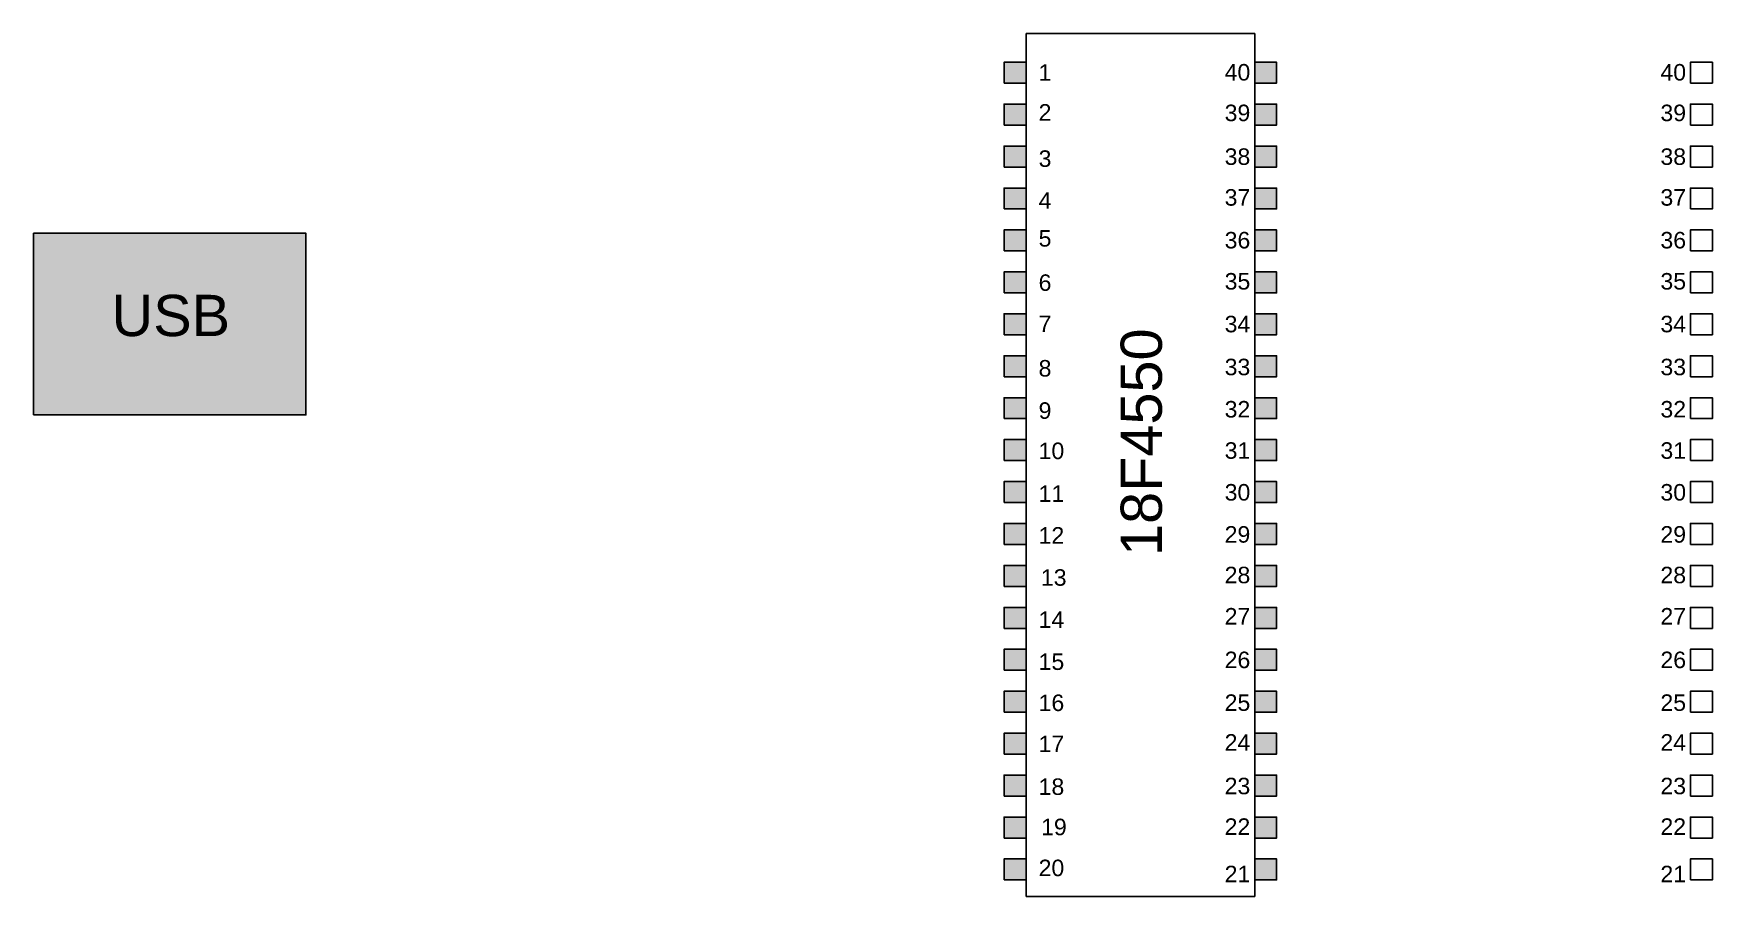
# Model space of a CAD drawing. Header units: millimetres. Extents: x -6 to 434, y -17 to 292.
# Drawn here: x 331.9 to 433.6, y 62.4 to 114.7 of the extents above; entities that cross this region are included whole.
import ezdxf

# ---------------------------------------------------------------- set-up
doc = ezdxf.new("R2010")
doc.units = ezdxf.units.MM
doc.layers.add('Chipove', color=54, linetype='Continuous', plot=False)
doc.layers.add('Kuplunzi', color=134, linetype='Continuous', lineweight=25, plot=False)
doc.styles.get("Standard").update_dxf_attribs({"font": 'arial.ttf'})

msp = doc.modelspace()

# ---------------------------------------------------------------- texts
at = {"layer": 'Chipove', "transparency": 33554687, "char_height": 1, "attachment_point": 1}
for s, insert in [('{\\C1;1}', (392.79, 112.81)), ('{\\C1;40}', (404.06, 112.82)), ('{\\C1;40}', (430.46, 112.82)), ('{\\C1;2}', (392.79, 110.39)), ('{\\C1;39}', (404.06, 110.36)), ('{\\C1;39}', (430.46, 110.36)), ('{\\C1;3}', (392.79, 107.59)), ('{\\C1;38}', (404.06, 107.71)), ('{\\C1;38}', (430.46, 107.71)), ('{\\C1;4}', (392.79, 105.05)), ('{\\C1;37}', (404.06, 105.24)), ('{\\C1;37}', (430.46, 105.24)), ('{\\C1;5}', (392.79, 102.76)), ('{\\C1;36}', (404.06, 102.65)), ('{\\C1;36}', (430.46, 102.65)), ('{\\C1;6}', (392.79, 100.08)), ('{\\C1;35}', (404.06, 100.16)), ('{\\C1;35}', (430.46, 100.16)), ('{\\C1;7}', (392.79, 97.58)), ('{\\C1;34}', (404.06, 97.57)), ('{\\C1;34}', (430.46, 97.57)), ('{\\C1;8}', (392.79, 94.89)), ('{\\C1;33}', (404.06, 94.97)), ('{\\C1;33}', (430.46, 94.97)), ('{\\C1;9}', (392.79, 92.33)), ('{\\C1;32}', (404.06, 92.41)), ('{\\C1;32}', (430.46, 92.41)), ('{\\C1;10}', (392.79, 89.89)), ('{\\C1;31}', (404.06, 89.91)), ('{\\C1;31}', (430.46, 89.91)), ('{\\C1;11}', (392.79, 87.3)), ('{\\C1;30}', (404.06, 87.38)), ('{\\C1;30}', (430.46, 87.38)), ('{\\C1;12}', (392.79, 84.77)), ('{\\C1;29}', (404.06, 84.83)), ('{\\C1;29}', (430.46, 84.83)), ('{\\C1;28}', (404.06, 82.37)), ('{\\C1;28}', (430.46, 82.37)), ('{\\C1;13}', (392.93, 82.22)), ('{\\C1;14}', (392.79, 79.67)), ('{\\C1;27}', (404.06, 79.87)), ('{\\C1;27}', (430.46, 79.87)), ('{\\C1;15}', (392.79, 77.12)), ('{\\C1;26}', (404.06, 77.23)), ('{\\C1;26}', (430.46, 77.23)), ('{\\C1;16}', (392.79, 74.63)), ('{\\C1;25}', (404.06, 74.64)), ('{\\C1;25}', (430.46, 74.64)), ('{\\C1;24}', (404.06, 72.23)), ('{\\C1;24}', (430.46, 72.23)), ('{\\C1;17}', (392.79, 72.14)), ('{\\C1;18}', (392.79, 69.55)), ('{\\C1;23}', (404.06, 69.59)), ('{\\C1;23}', (430.46, 69.59)), ('{\\C1;22}', (404.06, 67.13)), ('{\\C1;22}', (430.46, 67.13)), ('{\\C1;19}', (392.94, 67.11)), ('{\\C1;20}', (392.79, 64.63)), ('{\\C1;21}', (404.06, 64.26)), ('{\\C1;21}', (430.46, 64.26))]:
    msp.add_mtext_dynamic_manual_height_columns(s, width=1.8175, gutter_width=12.5, heights=[0], dxfattribs=dict(at, insert=insert))
at = {"layer": 'Kuplunzi', "transparency": 33554687, "insert": (336.63, 98.84), "char_height": 2.5, "attachment_point": 1}
msp.add_mtext_dynamic_manual_height_columns('{\\C3;USB}', width=6.8802, gutter_width=12.5, heights=[0], dxfattribs=at)

# ---------------------------------------------------------------- hatches: boundary and pattern name
at = {"layer": 'Chipove', "transparency": 33554687}
h = msp.add_hatch(color=4, dxfattribs=at)
h.dxf.hatch_style = 1
h.set_gradient(color1=(0, 255, 255), color2=(255, 255, 0), tint=1)
h.paths.add_polyline_path([(392.04, 112.93), (390.7, 112.93), (390.7, 111.66), (392.04, 111.66)])
h.paths.add_polyline_path([(392.04, 110.39), (390.7, 110.39), (390.7, 109.12), (392.04, 109.12)])
h.paths.add_polyline_path([(392.04, 107.85), (390.7, 107.85), (390.7, 106.58), (392.04, 106.58)])
h.paths.add_polyline_path([(392.04, 105.31), (390.7, 105.31), (390.7, 104.04), (392.04, 104.04)])
h.paths.add_polyline_path([(392.04, 102.77), (390.7, 102.77), (390.7, 101.5), (392.04, 101.5)])
h.paths.add_polyline_path([(392.04, 98.96), (392.04, 100.23), (390.7, 100.23), (390.7, 98.96)])
h.paths.add_polyline_path([(390.7, 96.42), (392.04, 96.42), (392.04, 97.69), (390.7, 97.69)])
h.paths.add_polyline_path([(392.04, 95.15), (390.7, 95.15), (390.7, 93.88), (392.04, 93.88)])
h.paths.add_polyline_path([(390.7, 91.34), (392.04, 91.34), (392.04, 92.61), (390.7, 92.61)])
h.paths.add_polyline_path([(392.04, 90.07), (390.7, 90.07), (390.7, 88.8), (392.04, 88.8)])
h.paths.add_polyline_path([(392.04, 87.53), (390.7, 87.53), (390.7, 86.26), (392.04, 86.26)])
h.paths.add_polyline_path([(392.04, 83.72), (392.04, 84.99), (390.7, 84.99), (390.7, 83.72)])
h.paths.add_polyline_path([(390.7, 82.45), (390.7, 81.18), (392.04, 81.18), (392.04, 82.45)])
h.paths.add_polyline_path([(390.7, 79.91), (390.7, 78.64), (392.04, 78.64), (392.04, 79.91)])
h.paths.add_polyline_path([(392.04, 77.37), (390.7, 77.37), (390.7, 76.1), (392.04, 76.1)])
h.paths.add_polyline_path([(392.04, 73.56), (392.04, 74.83), (390.7, 74.83), (390.7, 73.56)])
h.paths.add_polyline_path([(392.04, 71.02), (392.04, 72.29), (390.7, 72.29), (390.7, 71.02)])
h.paths.add_polyline_path([(392.04, 68.48), (392.04, 69.75), (390.7, 69.75), (390.7, 68.48)])
h.paths.add_polyline_path([(390.7, 67.21), (390.7, 65.94), (392.04, 65.94), (392.04, 67.21)])
h.paths.add_polyline_path([(392.04, 63.4), (392.04, 64.67), (390.7, 64.67), (390.7, 63.4)])
h.paths.add_polyline_path([(407.21, 112.93), (405.88, 112.93), (405.88, 111.66), (407.21, 111.66)])
h.paths.add_polyline_path([(405.88, 110.39), (405.88, 109.12), (407.21, 109.12), (407.21, 110.39)])
h.paths.add_polyline_path([(407.21, 107.85), (405.88, 107.85), (405.88, 106.58), (407.21, 106.58)])
h.paths.add_polyline_path([(405.88, 105.31), (405.88, 104.04), (407.21, 104.04), (407.21, 105.31)])
h.paths.add_polyline_path([(407.21, 102.77), (405.88, 102.77), (405.88, 101.5), (407.21, 101.5)])
h.paths.add_polyline_path([(407.21, 100.23), (405.88, 100.23), (405.88, 98.96), (407.21, 98.96)])
h.paths.add_polyline_path([(407.21, 97.69), (405.88, 97.69), (405.88, 96.42), (407.21, 96.42)])
h.paths.add_polyline_path([(405.88, 95.15), (405.88, 93.88), (407.21, 93.88), (407.21, 95.15)])
h.paths.add_polyline_path([(407.21, 92.61), (405.88, 92.61), (405.88, 91.34), (407.21, 91.34)])
h.paths.add_polyline_path([(407.21, 90.07), (405.88, 90.07), (405.88, 88.8), (407.21, 88.8)])
h.paths.add_polyline_path([(407.21, 87.53), (405.88, 87.53), (405.88, 86.26), (407.21, 86.26)])
h.paths.add_polyline_path([(407.21, 84.99), (405.88, 84.99), (405.88, 83.72), (407.21, 83.72)])
h.paths.add_polyline_path([(407.21, 82.45), (405.88, 82.45), (405.88, 81.18), (407.21, 81.18)])
h.paths.add_polyline_path([(405.88, 79.91), (405.88, 78.64), (407.21, 78.64), (407.21, 79.91)])
h.paths.add_polyline_path([(407.21, 77.37), (405.88, 77.37), (405.88, 76.1), (407.21, 76.1)])
h.paths.add_polyline_path([(407.21, 73.56), (407.21, 74.83), (405.88, 74.83), (405.88, 73.56)])
h.paths.add_polyline_path([(407.21, 72.29), (405.88, 72.29), (405.88, 71.02), (407.21, 71.02)])
h.paths.add_polyline_path([(405.88, 69.75), (405.88, 68.48), (407.21, 68.48), (407.21, 69.75)])
h.paths.add_polyline_path([(407.21, 67.21), (405.88, 67.21), (405.88, 65.94), (407.21, 65.94)])
h.paths.add_polyline_path([(405.88, 64.67), (405.88, 63.4), (407.21, 63.4), (407.21, 64.67)])
at = {"layer": 'Kuplunzi', "transparency": 33554687}
h = msp.add_hatch(color=256, dxfattribs=at)
h.dxf.hatch_style = 1
h.paths.add_polyline_path([(331.9, 102.57), (331.9, 91.57), (348.4, 91.57), (348.4, 102.57)])
h.paths.add_polyline_path([(335.74, 94.93), (344.17, 94.93), (344.17, 100.08), (335.74, 100.08)], flags=24)

# ---------------------------------------------------------------- linework, layer by layer
at = {"layer": 'Chipove'}
for points in [[(392.04, 62.4), (405.88, 62.4), (405.88, 114.66), (392.04, 114.66)], [(390.7, 111.66), (392.04, 111.66), (392.04, 112.93), (390.7, 112.93)], [(405.88, 111.66), (407.21, 111.66), (407.21, 112.93), (405.88, 112.93)], [(432.28, 111.66), (433.61, 111.66), (433.61, 112.93), (432.28, 112.93)], [(390.7, 109.12), (392.04, 109.12), (392.04, 110.39), (390.7, 110.39)], [(405.88, 109.12), (407.21, 109.12), (407.21, 110.39), (405.88, 110.39)], [(432.28, 109.12), (433.61, 109.12), (433.61, 110.39), (432.28, 110.39)], [(390.7, 106.58), (392.04, 106.58), (392.04, 107.85), (390.7, 107.85)], [(405.88, 106.58), (407.21, 106.58), (407.21, 107.85), (405.88, 107.85)], [(432.28, 106.58), (433.61, 106.58), (433.61, 107.85), (432.28, 107.85)], [(390.7, 104.04), (392.04, 104.04), (392.04, 105.31), (390.7, 105.31)], [(405.88, 104.04), (407.21, 104.04), (407.21, 105.31), (405.88, 105.31)], [(432.28, 104.04), (433.61, 104.04), (433.61, 105.31), (432.28, 105.31)], [(390.7, 101.5), (392.04, 101.5), (392.04, 102.77), (390.7, 102.77)], [(405.88, 101.5), (407.21, 101.5), (407.21, 102.77), (405.88, 102.77)], [(432.28, 101.5), (433.61, 101.5), (433.61, 102.77), (432.28, 102.77)], [(390.7, 98.96), (392.04, 98.96), (392.04, 100.23), (390.7, 100.23)], [(405.88, 98.96), (407.21, 98.96), (407.21, 100.23), (405.88, 100.23)], [(432.28, 98.96), (433.61, 98.96), (433.61, 100.23), (432.28, 100.23)], [(390.7, 96.42), (392.04, 96.42), (392.04, 97.69), (390.7, 97.69)], [(405.88, 96.42), (407.21, 96.42), (407.21, 97.69), (405.88, 97.69)], [(432.28, 96.42), (433.61, 96.42), (433.61, 97.69), (432.28, 97.69)], [(390.7, 93.88), (392.04, 93.88), (392.04, 95.15), (390.7, 95.15)], [(405.88, 93.88), (407.21, 93.88), (407.21, 95.15), (405.88, 95.15)], [(432.28, 93.88), (433.61, 93.88), (433.61, 95.15), (432.28, 95.15)], [(390.7, 91.34), (392.04, 91.34), (392.04, 92.61), (390.7, 92.61)], [(405.88, 91.34), (407.21, 91.34), (407.21, 92.61), (405.88, 92.61)], [(432.28, 91.34), (433.61, 91.34), (433.61, 92.61), (432.28, 92.61)], [(390.7, 88.8), (392.04, 88.8), (392.04, 90.07), (390.7, 90.07)], [(405.88, 88.8), (407.21, 88.8), (407.21, 90.07), (405.88, 90.07)], [(432.28, 88.8), (433.61, 88.8), (433.61, 90.07), (432.28, 90.07)], [(390.7, 86.26), (392.04, 86.26), (392.04, 87.53), (390.7, 87.53)], [(405.88, 86.26), (407.21, 86.26), (407.21, 87.53), (405.88, 87.53)], [(432.28, 86.26), (433.61, 86.26), (433.61, 87.53), (432.28, 87.53)], [(390.7, 83.72), (392.04, 83.72), (392.04, 84.99), (390.7, 84.99)], [(405.88, 83.72), (407.21, 83.72), (407.21, 84.99), (405.88, 84.99)], [(432.28, 83.72), (433.61, 83.72), (433.61, 84.99), (432.28, 84.99)], [(390.7, 81.18), (392.04, 81.18), (392.04, 82.45), (390.7, 82.45)], [(405.88, 81.18), (407.21, 81.18), (407.21, 82.45), (405.88, 82.45)], [(432.28, 81.18), (433.61, 81.18), (433.61, 82.45), (432.28, 82.45)], [(390.7, 78.64), (392.04, 78.64), (392.04, 79.91), (390.7, 79.91)], [(405.88, 78.64), (407.21, 78.64), (407.21, 79.91), (405.88, 79.91)], [(432.28, 78.64), (433.61, 78.64), (433.61, 79.91), (432.28, 79.91)], [(390.7, 76.1), (392.04, 76.1), (392.04, 77.37), (390.7, 77.37)], [(405.88, 76.1), (407.21, 76.1), (407.21, 77.37), (405.88, 77.37)], [(432.28, 76.1), (433.61, 76.1), (433.61, 77.37), (432.28, 77.37)], [(390.7, 73.56), (392.04, 73.56), (392.04, 74.83), (390.7, 74.83)], [(405.88, 73.56), (407.21, 73.56), (407.21, 74.83), (405.88, 74.83)], [(432.28, 73.56), (433.61, 73.56), (433.61, 74.83), (432.28, 74.83)], [(390.7, 71.02), (392.04, 71.02), (392.04, 72.29), (390.7, 72.29)], [(405.88, 71.02), (407.21, 71.02), (407.21, 72.29), (405.88, 72.29)], [(432.28, 71.02), (433.61, 71.02), (433.61, 72.29), (432.28, 72.29)], [(390.7, 68.48), (392.04, 68.48), (392.04, 69.75), (390.7, 69.75)], [(405.88, 68.48), (407.21, 68.48), (407.21, 69.75), (405.88, 69.75)], [(432.28, 68.48), (433.61, 68.48), (433.61, 69.75), (432.28, 69.75)], [(390.7, 65.94), (392.04, 65.94), (392.04, 67.21), (390.7, 67.21)], [(405.88, 65.94), (407.21, 65.94), (407.21, 67.21), (405.88, 67.21)], [(432.28, 65.94), (433.61, 65.94), (433.61, 67.21), (432.28, 67.21)], [(390.7, 63.4), (392.04, 63.4), (392.04, 64.67), (390.7, 64.67)], [(405.88, 63.4), (407.21, 63.4), (407.21, 64.67), (405.88, 64.67)], [(432.28, 63.4), (433.61, 63.4), (433.61, 64.67), (432.28, 64.67)]]:
    msp.add_lwpolyline(points, close=True, dxfattribs=at)
at = {"layer": 'Kuplunzi'}
msp.add_lwpolyline([(331.9, 91.57), (348.4, 91.57), (348.4, 102.57), (331.9, 102.57)], close=True, dxfattribs=at)

msp.set_redraw_order([(e.dxf.handle, doc.entitydb.next_handle()) for e in msp.query("TEXT MTEXT ATTDEF DIMENSION ARC_DIMENSION")])  # texts and dimensions are drawn at this point

# ---------------------------------------------------------------- next in the draw order: texts
at = {"layer": 'Chipove', "transparency": 33554687, "insert": (397.76, 83.02), "char_height": 2.5, "attachment_point": 1, "rotation": 90, "bg_fill": 3, "box_fill_scale": 1.5, "bg_fill_color": 256, "bg_fill_transparency": 0}
msp.add_mtext_dynamic_manual_height_columns('{\\C3;18F4550}', width=7.3037, gutter_width=12.5, heights=[0], dxfattribs=at)

doc.saveas('drawing.dxf')
